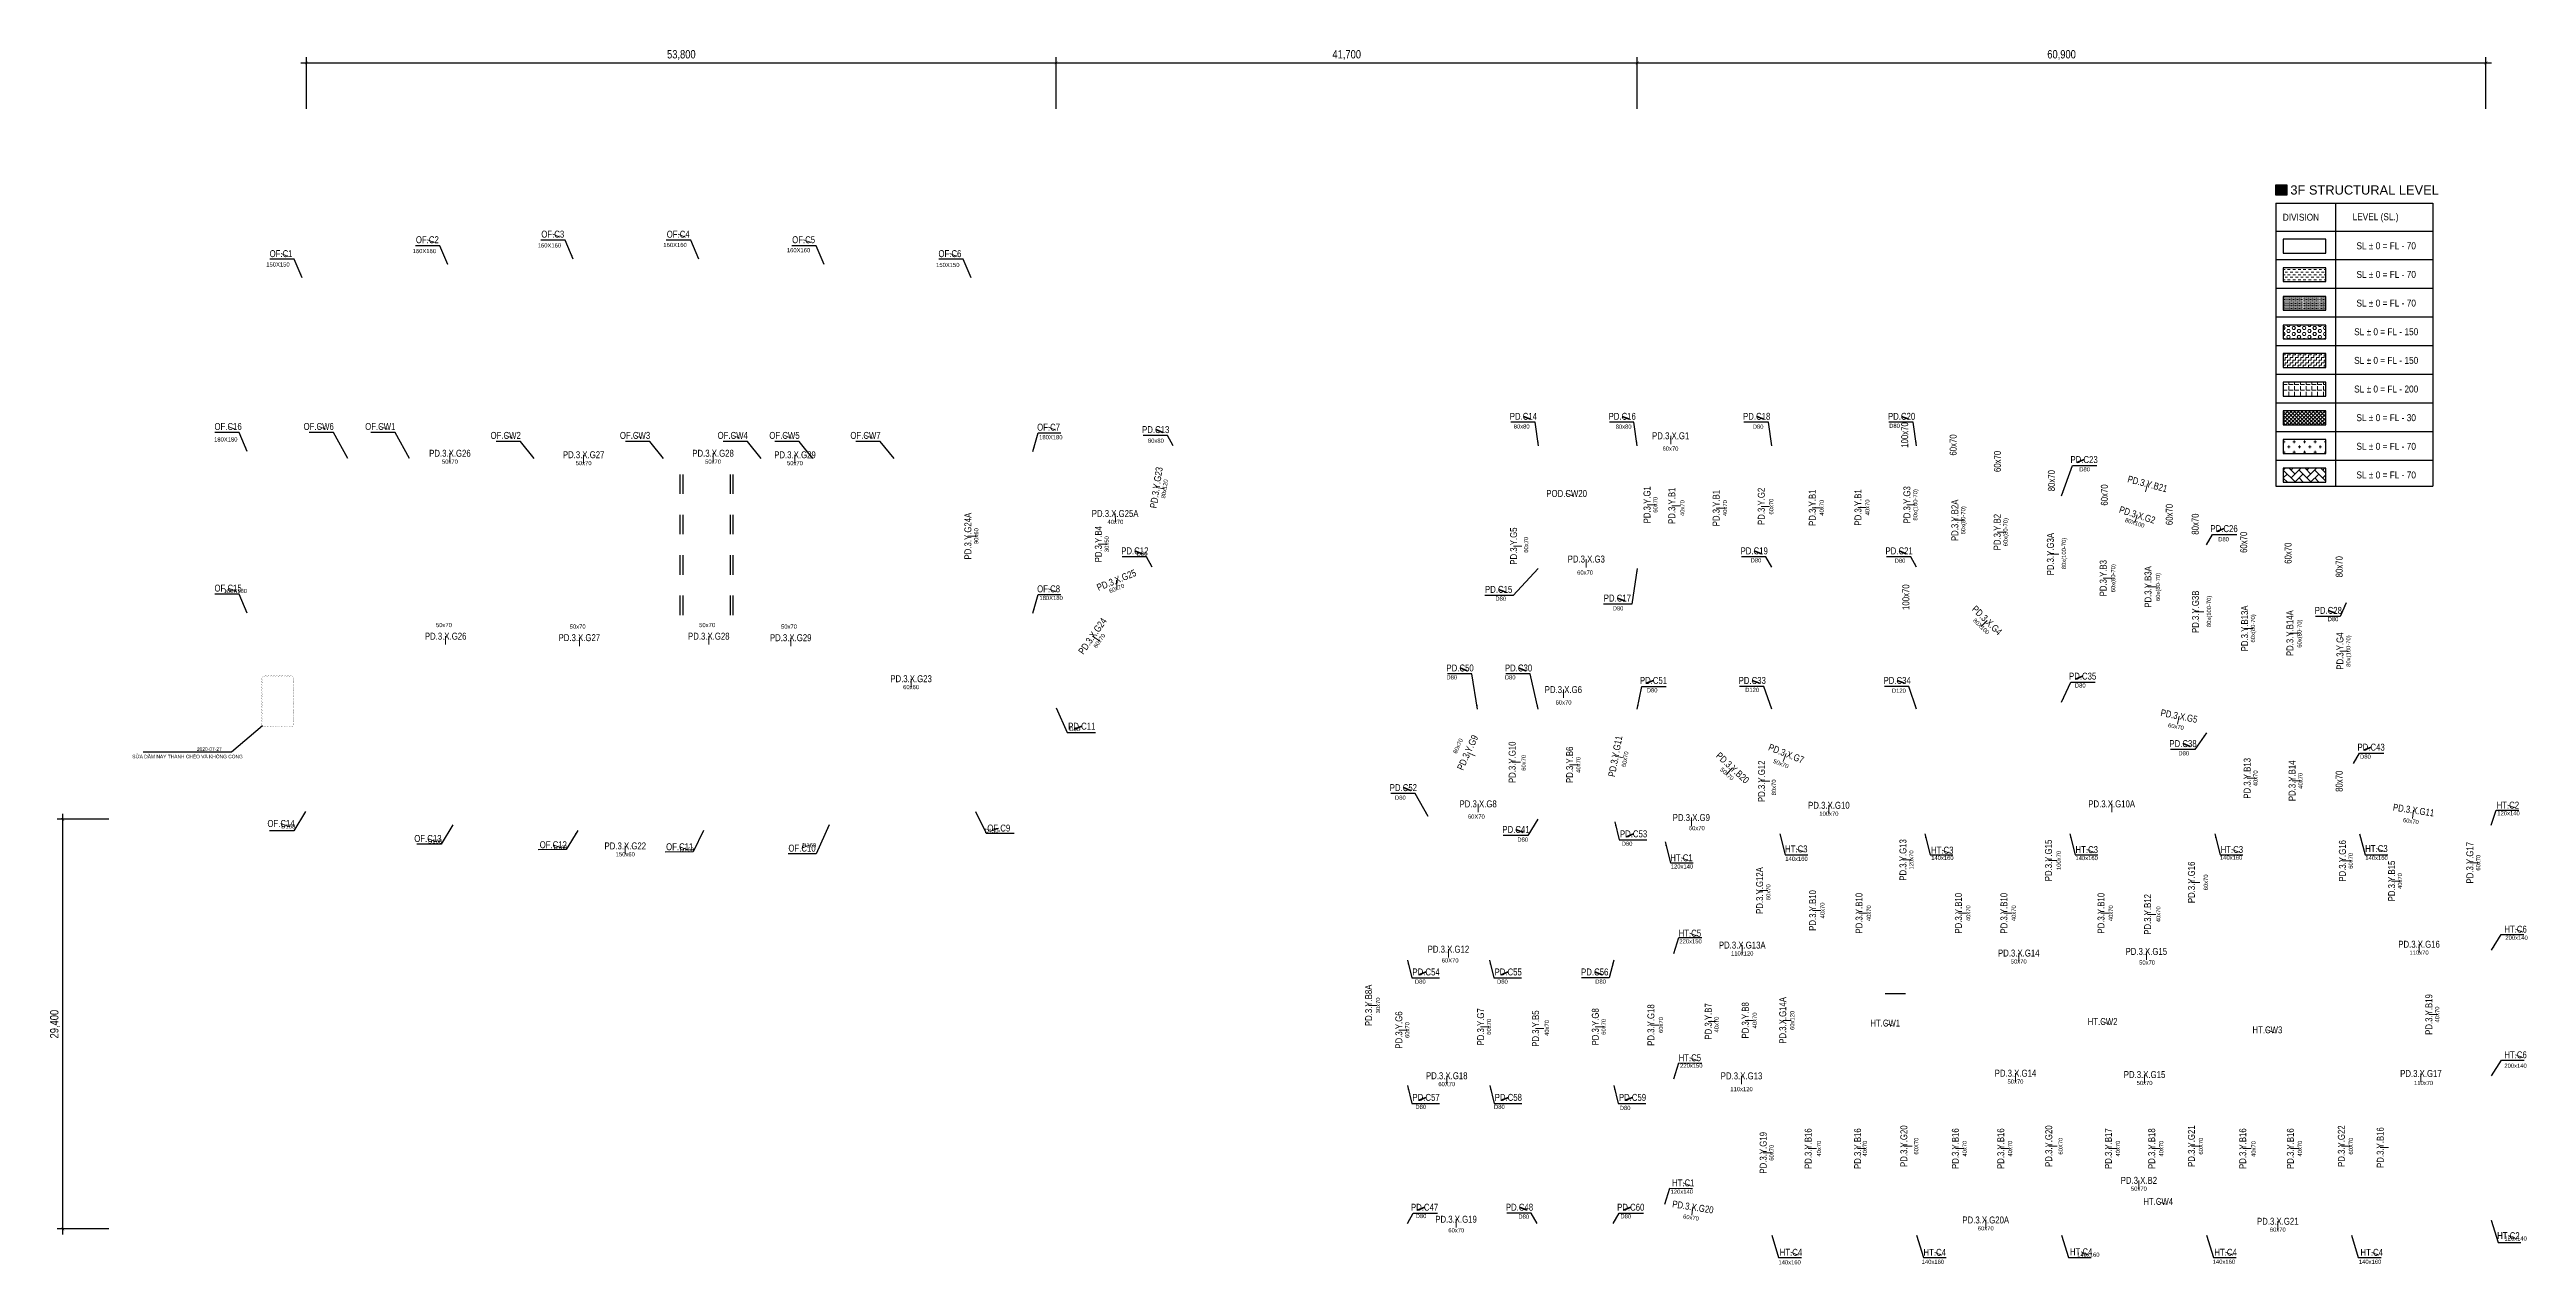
# Model space of a CAD drawing. Header units: millimetres. Extents: x 16759 to 481154, y -15066 to 200960.
# Drawn here: x 16759 to 194513, y 6354 to 93536 of the extents above; entities that cross this region are included whole.
import ezdxf
from ezdxf.enums import TextEntityAlignment as Align

# ---------------------------------------------------------------- set-up
doc = ezdxf.new("R2010")
doc.units = ezdxf.units.MM
doc.header["$MEASUREMENT"] = 0
doc.set_wipeout_variables(frame=1)
doc.layers.get('Defpoints').update_dxf_attribs({"color": 153})
doc.layers.add('$0$2020-08-14', color=2, linetype='Continuous', plot=False)
doc.layers.add('2020-07-27', color=1, linetype='Continuous', plot=False)
for name, color, linetype in [('$0$FOOTING BOTTOM LEVEL$0$@ SL+100 EL-1.3', 11, 'Continuous'), ('$0$FOOTING BOTTOM LEVEL$0$@ SL+300 EL-1.1', 41, 'Continuous'), ('ten dam', 31, 'Continuous'), ('X-CORE_3F$0$A-WALB', 3, 'Continuous'), ('X-GRID_2~4F$0$A-DIM1', 7, 'Continuous')]:
    doc.layers.add(name, color=color, linetype=linetype)
for name, color, linetype, lineweight in [('$0$NDC_S_HATCH MATERIAL', 8, 'Continuous', 13), ('$0$NDC_S_VN TEXT', 7, 'Continuous', 20), ('$1$NDC_S_DIM', 1, 'Continuous', 15), ('$1$NDC_S_THIN LINE', 8, 'Continuous', 9), ('$1$NDC_S_VN TEXT', 7, 'Continuous', 20), ('$2$NDC_S_ANNO', 7, 'Continuous', 20), ('$2$NDC_S_DIM', 1, 'Continuous', 15), ('$3$NDC_S_VN TEXT', 7, 'Continuous', 20), ('C1', 20, 'Continuous', 35), ('NDC_S_BEAM NAME', 7, 'Continuous', 9), ('NDC_S_COLUMN NAME', 7, 'Continuous', 9), ('NDC_S_DIM', 1, 'Continuous', 9), ('NDC_S_VN TEXT', 7, 'Continuous', 20)]:
    doc.layers.add(name, color=color, linetype=linetype, lineweight=lineweight)
doc.styles.add('$0$FOOTING BOTTOM LEVEL$0$AREA MENSURATION$0$Style-Arial', font='arial.ttf')
doc.styles.add('$0$NDC_ARIAL', font='arial.ttf', dxfattribs={"width": 0.85})
doc.styles.add('$2$ARIAL', font='arial.ttf', dxfattribs={"width": 0.8})
doc.styles.add('$2$NDC_DIM', font='', dxfattribs={"width": 0.75})
doc.styles.add('ARIAL', font='arial.ttf', dxfattribs={"width": 0.8})
doc.styles.add('NDC_VIE TXT', font='arial.ttf', dxfattribs={"width": 0.8})
doc.styles.add('X-GRID_2~4F$0$Hrtext', font='arial.ttf', dxfattribs={"width": 0.8})
doc.styles.get('$2$NDC_DIM').set_extended_font_data('Dotum')
doc.dimstyles.new('$2$NDC_dim_iso', dxfattribs={"dimtxt": 2.2, "dimasz": 1, "dimexe": 1.5, "dimexo": 2.5, "dimgap": 1, "dimtad": 1, "dimdec": 0, "dimzin": 0, "dimdsep": 46, "dimtxsty": '$2$NDC_DIM', "dimblk": '$2$DIMMARK', "dimcen": 0.09, "dimdle": 1.2, "dimclrd": 1, "dimclre": 1, "dimclrt": 3, "dimadec": 0, "dimazin": 0, "dimtfac": 1, "dimtdec": 0, "dimtix": 1, "dimtofl": 0, "dimtmove": 0, "dimatfit": 3, "dimfxl": 0, "dimtolj": 1, "dimtzin": 0, "dimarcsym": 0})
doc.dimstyles.new('NDC_dim_150', dxfattribs={"dimscale": 150, "dimtxt": 2.2, "dimasz": 1.5, "dimexe": 1.5, "dimexo": 2.5, "dimgap": 1, "dimtad": 1, "dimdec": 0, "dimzin": 0, "dimdsep": 46, "dimtxsty": 'ARIAL', "dimblk": 'DIMMARK', "dimcen": 0.09, "dimdle": 1.2, "dimclrd": 1, "dimclre": 1, "dimclrt": 3, "dimadec": 0, "dimazin": 0, "dimtfac": 1, "dimtdec": 0, "dimtix": 1, "dimtofl": 0, "dimtmove": 0, "dimatfit": 3, "dimfxl": 0, "dimtolj": 1, "dimtzin": 0, "dimarcsym": 0})
doc.dimstyles.new('X-GRID_2~4F$0$1-200', dxfattribs={"dimscale": 200, "dimtxt": 3, "dimasz": 1, "dimexe": 2, "dimexo": 1.5, "dimgap": 1, "dimtad": 1, "dimdec": 0, "dimzin": 0, "dimdsep": 46, "dimlunit": 6, "dimtxsty": 'X-GRID_2~4F$0$Hrtext', "dimblk": 'X-GRID_2~4F$0$_ArchTick', "dimcen": 1, "dimdle": 2, "dimclrd": 256, "dimclre": 256, "dimclrt": 3, "dimadec": 0, "dimazin": 0, "dimtfac": 1, "dimtdec": 0, "dimtix": 1, "dimtmove": 2, "dimatfit": 3, "dimldrblk": 'X-GRID_2~4F$0$dotdim1', "dimfxl": 0, "dimtolj": 1, "dimtzin": 0, "dimlwd": -1, "dimarcsym": 0})

msp = doc.modelspace()

# ---------------------------------------------------------------- texts
at = {"layer": '$2$NDC_S_ANNO', "style": '$2$ARIAL', "width": 0.8}
for s, p in [('100x70', (149891.9, 65875.9)), ('100x70', (149891.9, 65875.9)), ('60x70', (153366.8, 65158.7)), ('60x70', (153366.8, 65158.7)), ('60x70', (156545.7, 63979.9)), ('60x70', (156545.7, 63979.9)), ('80x70', (160421.1, 62598.9)), ('80x70', (160421.1, 62598.9)), ('60x70', (164220.3, 61568.7)), ('60x70', (164220.3, 61568.7)), ('60x70', (168879.7, 60169.3)), ('60x70', (168879.7, 60169.3)), ('80x70', (170741.3, 59481)), ('80x70', (170741.3, 59481)), ('60x70', (174219.8, 58175.3)), ('60x70', (174219.8, 58175.3)), ('60x70', (177405.1, 57395.4)), ('60x70', (177405.1, 57395.4)), ('80x70', (181070.7, 56423.3)), ('80x70', (181070.7, 56423.3)), ('100x70', (149974.1, 54240)), ('100x70', (149974.1, 54240)), ('80x70', (181070.7, 41029.3)), ('80x70', (181070.7, 41029.3))]:
    msp.add_text(s, height=500, rotation=90, dxfattribs=at).set_placement(p, align=Align.MIDDLE_CENTER)
at = {"style": '$0$FOOTING BOTTOM LEVEL$0$AREA MENSURATION$0$Style-Arial'}
msp.add_text('3F STRUCTURAL LEVEL', height=660, dxfattribs=at).set_placement((177568.8, 83790.5), align=Align.TOP_LEFT)
at = {"layer": '2020-07-27', "style": 'NDC_VIE TXT', "width": 0.8}
for s, p in [('SỬA DẦM NÀY THÀNH CHÉO VÀ KHÔNG CONG ', (22695.5, 42678.1)), ('2020-07-27 ', (27333, 43208.9))]:
    msp.add_text(s, height=250, dxfattribs=at).set_placement(p)

# ---------------------------------------------------------------- blocks, each defined once
blk = doc.blocks.new('$2$DIMMARK')
at = {"layer": '$2$NDC_S_DIM', "color": 1}
blk.add_line((-1.5, 0), (1, 0), dxfattribs=at)
at = {"layer": '$2$NDC_S_DIM', "color": 2, "const_width": 0.1}
blk.add_lwpolyline([(-0.42, -0.42), (0.42, 0.42)], dxfattribs=at)
blk = doc.blocks.new('DIMMARK')
at = {"layer": 'NDC_S_DIM', "color": 1}
blk.add_line((-1.5, 0), (1, 0), dxfattribs=at)
at = {"layer": 'NDC_S_DIM', "color": 2, "const_width": 0.15}
blk.add_lwpolyline([(-0.5, -0.5), (0.5, 0.5)], dxfattribs=at)
blk = doc.blocks.new('X-GRID_2~4F$0$_ArchTick')
at = {"layer": 'X-GRID_2~4F$0$A-DIM1', "color": 0, "linetype": 'ByBlock', "const_width": 0.15}
blk.add_lwpolyline([(-0.5, -0.5), (0.5, 0.5)], dxfattribs=at)
blk = doc.blocks.new('*D235')
at = {"layer": 'Defpoints', "transparency": 16777216}
blk.add_line((34800, 92582), (89400, 92582), dxfattribs=at)
at = {"layer": 'Defpoints', "lineweight": -2, "transparency": 16777216}
for p, q in [((35200, 89282), (35200, 92982)), ((89000, 89282), (89000, 92982))]:
    blk.add_line(p, q, dxfattribs=at)
at = {"layer": 'Defpoints', "color": 0, "transparency": 16777216}
for p in [(89000, 92582), (35200, 88982), (89000, 88982)]:
    blk.add_point(p, dxfattribs=at)
at = {"layer": 'Defpoints', "transparency": 16777216, "xscale": 200, "yscale": 200, "zscale": 200, "rotation": 180}
blk.add_blockref('X-GRID_2~4F$0$_ArchTick', (35200, 92582), dxfattribs=at)
at = {"layer": 'Defpoints', "transparency": 16777216, "xscale": 200, "yscale": 200, "zscale": 200}
blk.add_blockref('X-GRID_2~4F$0$_ArchTick', (89000, 92582), dxfattribs=at)
at = {"layer": 'Defpoints', "transparency": 16777216, "insert": (62100, 93142), "char_height": 600, "attachment_point": 5, "style": 'X-GRID_2~4F$0$Hrtext'}
blk.add_mtext('\\A1;53,800', dxfattribs=at)
blk = doc.blocks.new('X-GRID_2~4F$0$dotdim1')
at = {"layer": 'X-GRID_2~4F$0$A-DIM1'}
for p, q in [((-2, 0), (2, 0)), ((0, 2), (0, -2))]:
    blk.add_line(p, q, dxfattribs=at)
at = {"layer": 'X-GRID_2~4F$0$A-DIM1', "const_width": 0.7}
blk.add_lwpolyline([(0.35, 0, 1), (-0.35, 0, 1)], format="xyb", close=True, dxfattribs=at)
blk = doc.blocks.new('*D236')
at = {"layer": 'Defpoints', "lineweight": -2, "transparency": 16777216}
for p, q in [((21014, 38300), (17314, 38300)), ((21014, 8900), (17314, 8900))]:
    blk.add_line(p, q, dxfattribs=at)
at = {"layer": 'Defpoints', "transparency": 16777216}
blk.add_line((17714, 8500), (17714, 38700), dxfattribs=at)
at = {"layer": 'Defpoints', "color": 0, "transparency": 16777216}
for p in [(17714, 38300), (21314, 38300), (21314, 8900)]:
    blk.add_point(p, dxfattribs=at)
at = {"layer": 'Defpoints', "transparency": 16777216, "xscale": 200, "yscale": 200, "zscale": 200}
for p, rotation in [((17714, 38300), 90), ((17714, 8900), 270)]:
    blk.add_blockref('X-GRID_2~4F$0$_ArchTick', p, dxfattribs=dict(at, rotation=rotation))
at = {"layer": 'Defpoints', "transparency": 16777216, "insert": (17153, 23600), "char_height": 600, "attachment_point": 5, "rotation": 90, "style": 'X-GRID_2~4F$0$Hrtext'}
blk.add_mtext('\\A1;29,400', dxfattribs=at)
blk = doc.blocks.new('*D237')
at = {"layer": 'Defpoints', "transparency": 16777216}
blk.add_line((130300, 92582), (192000, 92582), dxfattribs=at)
at = {"layer": 'Defpoints', "lineweight": -2, "transparency": 16777216}
for p, q in [((130700, 89282), (130700, 92982)), ((191600, 89282), (191600, 92982))]:
    blk.add_line(p, q, dxfattribs=at)
at = {"layer": 'Defpoints', "color": 0, "transparency": 16777216}
for p in [(191600, 92582), (130700, 88982), (191600, 88982)]:
    blk.add_point(p, dxfattribs=at)
at = {"layer": 'Defpoints', "transparency": 16777216, "xscale": 200, "yscale": 200, "zscale": 200, "rotation": 180}
blk.add_blockref('X-GRID_2~4F$0$_ArchTick', (130700, 92582), dxfattribs=at)
at = {"layer": 'Defpoints', "transparency": 16777216, "xscale": 200, "yscale": 200, "zscale": 200}
blk.add_blockref('X-GRID_2~4F$0$_ArchTick', (191600, 92582), dxfattribs=at)
at = {"layer": 'Defpoints', "transparency": 16777216, "insert": (161150, 93142), "char_height": 600, "attachment_point": 5, "style": 'X-GRID_2~4F$0$Hrtext'}
blk.add_mtext('\\A1;60,900', dxfattribs=at)
blk = doc.blocks.new('*D238')
at = {"layer": 'Defpoints', "transparency": 16777216}
blk.add_line((88600, 92582), (131100, 92582), dxfattribs=at)
at = {"layer": 'Defpoints', "lineweight": -2, "transparency": 16777216}
for p, q in [((89000, 89282), (89000, 92982)), ((130700, 89282), (130700, 92982))]:
    blk.add_line(p, q, dxfattribs=at)
at = {"layer": 'Defpoints', "color": 0, "transparency": 16777216}
for p in [(130700, 92582), (89000, 88982), (130700, 88982)]:
    blk.add_point(p, dxfattribs=at)
at = {"layer": 'Defpoints', "transparency": 16777216, "xscale": 200, "yscale": 200, "zscale": 200, "rotation": 180}
blk.add_blockref('X-GRID_2~4F$0$_ArchTick', (89000, 92582), dxfattribs=at)
at = {"layer": 'Defpoints', "transparency": 16777216, "xscale": 200, "yscale": 200, "zscale": 200}
blk.add_blockref('X-GRID_2~4F$0$_ArchTick', (130700, 92582), dxfattribs=at)
at = {"layer": 'Defpoints', "transparency": 16777216, "insert": (109850, 93142), "char_height": 600, "attachment_point": 5, "style": 'X-GRID_2~4F$0$Hrtext'}
blk.add_mtext('\\A1;41,700', dxfattribs=at)
blk = doc.blocks.new('kol')
at = {"layer": 'ten dam'}
blk.add_line((148500, 25800), (149950, 25800), dxfattribs=at)
at = {"layer": 'ten dam', "style": '$2$ARIAL', "width": 0.8}
for s, p in [('150X150', (33152, 78114)), ('160X160', (43657, 79074)), ('160X160', (52634, 79482)), ('160X160', (61647, 79513)), ('160X160', (70512, 79137)), ('150X150', (81225, 78079)), ('180X180', (88615, 65716)), ('80x80', (122404, 66492)), ('80x80', (129722, 66477)), ('D80', (139372, 66477)), ('D80', (149163, 66534)), ('180X180', (29407, 65557)), ('50x70', (45494, 63965)), ('50x70', (55089, 63860)), ('50x70', (64377, 63965)), ('50x70', (70255, 63857)), ('80x80', (96156, 65467)), ('60x70', (133084, 64901)), ('D80', (162805, 63414)), ('D80', (95160, 57356)), ('D80', (139219, 56881)), ('D80', (149555, 56856)), ('D80', (172777, 58398)), ('60x70', (126957, 56006)), ('180X180', (30090, 54684)), ('180X180', (88637, 54184)), ('D80', (120905, 54137)), ('D80', (129322, 53436)), ('50x70', (45066, 52237)), ('50x70', (54661, 52131)), ('50x70', (63949, 52237)), ('50x70', (69827, 52128)), ('D80', (180631, 52663)), ('D80', (117389, 48486)), ('D80', (121583, 48486)), ('D80', (162493, 47904)), ('60x60', (78587, 47786)), ('60x70', (125410, 46683)), ('D80', (131767, 47559)), ('D120', (138945, 47586)), ('D120', (149477, 47527)), ('D80', (90322, 44775)), ('D80', (169919, 43037)), ('D80', (182959, 42798)), ('D80', (113700, 39853)), ('D150', (33889, 37794)), ('D150', (84365, 37465)), ('60X70', (119153, 38494)), ('60x70', (134974, 37665)), ('100x70', (144453, 38702)), ('120x140', (193227, 38733)), ('D160', (44429, 36717)), ('D160', (53428, 36267)), ('150x60', (58078, 35789)), ('D160', (62500, 36124)), ('D80', (122481, 36843)), ('D80', (129969, 36547)), ('140x160', (142126, 35463)), ('140x160', (152599, 35534)), ('140x160', (162952, 35517)), ('140x160', (173318, 35553)), ('140x160', (183754, 35529)), ('120x140', (133910, 34916)), ('220x150', (134523, 29543)), ('110x120', (138234, 28672)), ('110x70', (186806, 28732)), ('200x140', (193804, 29801)), ('D80', (115131, 26651)), ('60X70', (117272, 28173)), ('D80', (121024, 26651)), ('D80', (128068, 26651)), ('50x70', (158078, 28099)), ('50x70', (167288, 28023)), ('220x150', (134581, 20626)), ('50x70', (157843, 19479)), ('200x140', (193730, 20615)), ('D80', (115164, 17663)), ('60X70', (117029, 19297)), ('D80', (120804, 17663)), ('110x120', (138183, 18937)), ('50x70', (167106, 19380)), ('110x70', (187132, 19380)), ('D80', (129828, 17591)), ('120x140', (133896, 11578)), ('50x70', (166699, 11790)), ('D80', (115184, 9829)), ('60x70', (117713, 8807)), ('D80', (122558, 9790)), ('D80', (129877, 9815)), ('60x70', (155709, 8947)), ('60x70', (176666, 8853)), ('140x160', (163071, 7055)), ('120x140', (193735, 8216)), ('140x160', (141634, 6509)), ('140x160', (151917, 6544)), ('140x160', (172799, 6551)), ('140x160', (183291, 6547))]:
    blk.add_text(s, height=300, dxfattribs=at).set_placement(p, align=Align.MIDDLE_CENTER)
for s, rotation, p in [('80x120', 81.45866, (96776, 62011)), ('60x70', 90, (132001, 60868)), ('40x70', 90, (133933, 60632)), ('40x70', 90, (136998, 60632)), ('60x70', 90, (140316, 60739)), ('40x70', 90, (143939, 60657)), ('40x70', 90, (147216, 60682)), ('80x(100-70)', 90, (150652, 60864)), ('60x(80-70)', 90, (154089, 59753)), ('90x60', 90, (83263, 58620)), ('40x70', 360, (93251, 59641)), ('60x(80-70)', 90, (157129, 58906)), ('80X100', 342.26588, (166403, 59574)), ('30x50', 90, (92625, 58042)), ('60x70', 90, (122722, 57996)), ('80x(100-70)', 90, (161317, 57374)), ('60x70', 21.9874, (93345, 54869)), ('60x(80-70)', 90, (164852, 55599)), ('60x(80-70)', 90, (168068, 54973)), ('80x(100-70)', 90, (171725, 53218)), ('80X100', 315.88609, (155384, 52145)), ('60x(80-70)', 90, (174884, 51997)), ('60x(80-70)', 90, (178221, 51624)), ('60x70', 55.0625, (92097, 51107)), ('80x(100-70)', 90, (181729, 50369)), ('60x70', 349.08396, (169363, 44954)), ('60x70', 65.57296, (117837, 43559)), ('60x70', 90, (122548, 42349)), ('60x70', 79.45436, (129823, 42610)), ('40x70', 90, (126474, 42206)), ('50x70', 317.41765, (137137, 41552)), ('80x70', 90, (140505, 40589)), ('50x70', 338.35234, (141015, 42286)), ('40x70', 90, (175066, 41239)), ('40x70', 90, (178291, 41061)), ('60x70', 351.65963, (186219, 38168)), ('D160', 360, (71276, 36436)), ('120x70', 90, (150369, 35383)), ('100x70', 90, (160945, 35345)), ('60x70', 90, (181902, 35316)), ('60x70', 90, (191050, 35184)), ('60x70', 90, (171502, 33772)), ('40x70', 90, (185433, 33870)), ('60x70', 90, (140105, 33068)), ('40x70', 90, (143988, 31756)), ('40x70', 90, (147321, 31559)), ('40x70', 90, (154455, 31559)), ('40x70', 90, (157721, 31559)), ('40x70', 90, (164688, 31559)), ('40x70', 90, (168092, 31483)), ('30x70', 90, (112094, 24940)), ('60x70', 90, (114190, 23179)), ('60x70', 90, (120057, 23404)), ('40x70', 90, (124213, 23324)), ('60x70', 90, (128291, 23404)), ('60x70', 90, (132400, 23538)), ('40x70', 90, (136388, 23571)), ('40x70', 90, (139130, 23864)), ('60x120', 90, (141821, 23872)), ('40x70', 90, (188106, 24292)), ('60x70', 90, (140336, 14368)), ('40x70', 90, (143740, 14664)), ('40x70', 90, (147038, 14664)), ('60X70', 90, (150717, 14845)), ('40x70', 90, (154199, 14664)), ('40x70', 90, (157457, 14664)), ('60X70', 90, (161087, 14845)), ('40x70', 90, (165195, 14664)), ('40x70', 90, (168304, 14664)), ('60X70', 90, (171153, 14845)), ('40x70', 90, (174929, 14641)), ('40x70', 90, (178255, 14664)), ('60X70', 90, (181914, 14845)), ('60x70', 351.31307, (134558, 9721))]:
    blk.add_text(s, height=300, rotation=rotation, dxfattribs=at).set_placement(p, align=Align.MIDDLE_CENTER)
blk = doc.blocks.new('*U217')
at = {"layer": 'NDC_S_VN TEXT', "ltscale": 0.8, "style": '$2$ARIAL', "width": 0.8}
blk.add_attdef('TEN', text='', height=2.5, dxfattribs=at).set_placement((-2.58, 1.03), align=Align.MIDDLE_CENTER)
at = {"layer": 'ten dam', "ltscale": 0.8, "style": '$2$ARIAL', "width": 0.8, "flags": 1}
blk.add_attdef('CHU_THICH', text='', height=2.5, dxfattribs=at).set_placement((0, 0), align=Align.MIDDLE_CENTER)
at = {"layer": 'Defpoints'}
blk.add_leader([(0, 0), (-2.58, 1.03)], dimstyle='$2$NDC_dim_iso', override={"dimgap": 0.625, "dimtad": 0}, dxfattribs=at)
blk = doc.blocks.new('*U218')
at = {"layer": 'NDC_S_VN TEXT', "ltscale": 0.8, "style": '$2$ARIAL', "width": 0.8}
blk.add_attdef('TEN', text='', height=2.5, dxfattribs=at).set_placement((-2.58, 1.03), align=Align.MIDDLE_CENTER)
at = {"layer": 'ten dam', "ltscale": 0.8, "style": '$2$ARIAL', "width": 0.8, "flags": 1}
blk.add_attdef('CHU_THICH', text='', height=2.5, dxfattribs=at).set_placement((0, 0), align=Align.MIDDLE_CENTER)
at = {"layer": 'Defpoints'}
blk.add_leader([(0, 0), (-2.58, 1.03)], dimstyle='$2$NDC_dim_iso', override={"dimgap": 0.625, "dimtad": 0}, dxfattribs=at)
blk = doc.blocks.new('*U219')
at = {"layer": 'NDC_S_VN TEXT', "ltscale": 0.8, "style": '$2$ARIAL', "width": 0.8}
blk.add_attdef('TEN', text='', height=2.5, dxfattribs=at).set_placement((-2.58, 1.03), align=Align.MIDDLE_CENTER)
at = {"layer": 'ten dam', "ltscale": 0.8, "style": '$2$ARIAL', "width": 0.8, "flags": 1}
blk.add_attdef('CHU_THICH', text='', height=2.5, dxfattribs=at).set_placement((0, 0), align=Align.MIDDLE_CENTER)
at = {"layer": 'Defpoints'}
blk.add_leader([(0, 0), (-2.58, 1.03)], dimstyle='$2$NDC_dim_iso', override={"dimgap": 0.625, "dimtad": 0}, dxfattribs=at)
blk = doc.blocks.new('*U220')
at = {"layer": 'NDC_S_VN TEXT', "ltscale": 0.8, "style": '$2$ARIAL', "width": 0.8}
blk.add_attdef('TEN', text='', height=2.5, dxfattribs=at).set_placement((-2.58, 1.03), align=Align.MIDDLE_CENTER)
at = {"layer": 'ten dam', "ltscale": 0.8, "style": '$2$ARIAL', "width": 0.8, "flags": 1}
blk.add_attdef('CHU_THICH', text='', height=2.5, dxfattribs=at).set_placement((0, 0), align=Align.MIDDLE_CENTER)
at = {"layer": 'Defpoints'}
blk.add_leader([(0, 0), (-2.58, 1.03)], dimstyle='$2$NDC_dim_iso', override={"dimgap": 0.625, "dimtad": 0}, dxfattribs=at)
blk = doc.blocks.new('*U221')
at = {"layer": 'NDC_S_VN TEXT', "ltscale": 0.8, "style": '$2$ARIAL', "width": 0.8}
blk.add_attdef('TEN', text='', height=2.5, dxfattribs=at).set_placement((-2.58, 1.03), align=Align.MIDDLE_CENTER)
at = {"layer": 'ten dam', "ltscale": 0.8, "style": '$2$ARIAL', "width": 0.8, "flags": 1}
blk.add_attdef('CHU_THICH', text='', height=2.5, dxfattribs=at).set_placement((0, 0), align=Align.MIDDLE_CENTER)
at = {"layer": 'Defpoints'}
blk.add_leader([(0, 0), (-2.58, 1.03)], dimstyle='$2$NDC_dim_iso', override={"dimgap": 0.625, "dimtad": 0}, dxfattribs=at)
blk = doc.blocks.new('*U222')
at = {"layer": 'NDC_S_VN TEXT', "ltscale": 0.8, "style": '$2$ARIAL', "width": 0.8}
blk.add_attdef('TEN', text='', height=2.5, dxfattribs=at).set_placement((-2.58, 1.03), align=Align.MIDDLE_CENTER)
at = {"layer": 'ten dam', "ltscale": 0.8, "style": '$2$ARIAL', "width": 0.8, "flags": 1}
blk.add_attdef('CHU_THICH', text='', height=2.5, dxfattribs=at).set_placement((0, 0), align=Align.MIDDLE_CENTER)
at = {"layer": 'Defpoints'}
blk.add_leader([(0, 0), (-2.58, 1.03)], dimstyle='$2$NDC_dim_iso', override={"dimgap": 0.625, "dimtad": 0}, dxfattribs=at)
blk = doc.blocks.new('*U223')
at = {"layer": 'NDC_S_VN TEXT', "ltscale": 0.8, "style": '$2$ARIAL', "width": 0.8}
blk.add_attdef('TEN', text='', height=2.5, dxfattribs=at).set_placement((-2.58, 1.03), align=Align.MIDDLE_CENTER)
at = {"layer": 'ten dam', "ltscale": 0.8, "style": '$2$ARIAL', "width": 0.8, "flags": 1}
blk.add_attdef('CHU_THICH', text='', height=2.5, dxfattribs=at).set_placement((0, 0), align=Align.MIDDLE_CENTER)
at = {"layer": 'Defpoints'}
blk.add_leader([(0, 0), (-2.58, 1.03)], dimstyle='$2$NDC_dim_iso', override={"dimgap": 0.625, "dimtad": 0}, dxfattribs=at)
blk = doc.blocks.new('*U224')
at = {"layer": 'NDC_S_VN TEXT', "ltscale": 0.8, "style": '$2$ARIAL', "width": 0.8}
blk.add_attdef('TEN', text='', height=2.5, dxfattribs=at).set_placement((-2.58, 1.03), align=Align.MIDDLE_CENTER)
at = {"layer": 'ten dam', "ltscale": 0.8, "style": '$2$ARIAL', "width": 0.8, "flags": 1}
blk.add_attdef('CHU_THICH', text='', height=2.5, dxfattribs=at).set_placement((0, 0), align=Align.MIDDLE_CENTER)
at = {"layer": 'Defpoints'}
blk.add_leader([(0, 0), (-2.58, 1.03)], dimstyle='$2$NDC_dim_iso', override={"dimgap": 0.625, "dimtad": 0}, dxfattribs=at)
blk = doc.blocks.new('*U225')
at = {"layer": 'NDC_S_VN TEXT', "ltscale": 0.8, "style": '$2$ARIAL', "width": 0.8}
blk.add_attdef('TEN', text='', height=2.5, dxfattribs=at).set_placement((-2.58, 1.03), align=Align.MIDDLE_CENTER)
at = {"layer": 'ten dam', "ltscale": 0.8, "style": '$2$ARIAL', "width": 0.8, "flags": 1}
blk.add_attdef('CHU_THICH', text='', height=2.5, dxfattribs=at).set_placement((0, 0), align=Align.MIDDLE_CENTER)
at = {"layer": 'Defpoints'}
blk.add_leader([(0, 0), (-2.58, 1.03)], dimstyle='$2$NDC_dim_iso', override={"dimgap": 0.625, "dimtad": 0}, dxfattribs=at)
blk = doc.blocks.new('*U226')
at = {"layer": 'NDC_S_VN TEXT', "ltscale": 0.8, "style": '$2$ARIAL', "width": 0.8}
blk.add_attdef('TEN', text='', height=2.5, dxfattribs=at).set_placement((-2.58, 1.03), align=Align.MIDDLE_CENTER)
at = {"layer": 'ten dam', "ltscale": 0.8, "style": '$2$ARIAL', "width": 0.8, "flags": 1}
blk.add_attdef('CHU_THICH', text='', height=2.5, dxfattribs=at).set_placement((0, 0), align=Align.MIDDLE_CENTER)
at = {"layer": 'Defpoints'}
blk.add_leader([(0, 0), (-2.58, 1.03)], dimstyle='$2$NDC_dim_iso', override={"dimgap": 0.625, "dimtad": 0}, dxfattribs=at)
blk = doc.blocks.new('*U227')
at = {"layer": 'NDC_S_VN TEXT', "ltscale": 0.8, "style": '$2$ARIAL', "width": 0.8}
blk.add_attdef('TEN', text='', height=2.5, dxfattribs=at).set_placement((-2.58, 1.03), align=Align.MIDDLE_CENTER)
at = {"layer": 'ten dam', "ltscale": 0.8, "style": '$2$ARIAL', "width": 0.8, "flags": 1}
blk.add_attdef('CHU_THICH', text='', height=2.5, dxfattribs=at).set_placement((0, 0), align=Align.MIDDLE_CENTER)
at = {"layer": 'Defpoints'}
blk.add_leader([(0, 0), (-2.58, 1.03)], dimstyle='$2$NDC_dim_iso', override={"dimgap": 0.625, "dimtad": 0}, dxfattribs=at)
blk = doc.blocks.new('*U228')
at = {"layer": 'NDC_S_VN TEXT', "ltscale": 0.8, "style": '$2$ARIAL', "width": 0.8}
blk.add_attdef('TEN', text='', height=2.5, dxfattribs=at).set_placement((-2.58, 1.03), align=Align.MIDDLE_CENTER)
at = {"layer": 'ten dam', "ltscale": 0.8, "style": '$2$ARIAL', "width": 0.8, "flags": 1}
blk.add_attdef('CHU_THICH', text='', height=2.5, dxfattribs=at).set_placement((0, 0), align=Align.MIDDLE_CENTER)
at = {"layer": 'Defpoints'}
blk.add_leader([(0, 0), (-2.58, 1.03)], dimstyle='$2$NDC_dim_iso', override={"dimgap": 0.625, "dimtad": 0}, dxfattribs=at)
blk = doc.blocks.new('*U229')
at = {"layer": 'NDC_S_VN TEXT', "ltscale": 0.8, "style": '$2$ARIAL', "width": 0.8}
blk.add_attdef('TEN', text='', height=2.5, dxfattribs=at).set_placement((-2.58, 1.03), align=Align.MIDDLE_CENTER)
at = {"layer": 'ten dam', "ltscale": 0.8, "style": '$2$ARIAL', "width": 0.8, "flags": 1}
blk.add_attdef('CHU_THICH', text='', height=2.5, dxfattribs=at).set_placement((0, 0), align=Align.MIDDLE_CENTER)
at = {"layer": 'Defpoints'}
blk.add_leader([(0, 0), (-2.58, 1.03)], dimstyle='$2$NDC_dim_iso', override={"dimgap": 0.625, "dimtad": 0}, dxfattribs=at)
blk = doc.blocks.new('*U231')
at = {"layer": 'NDC_S_VN TEXT', "ltscale": 0.8, "style": '$2$ARIAL', "width": 0.8}
blk.add_attdef('TEN', text='', height=2.5, dxfattribs=at).set_placement((-2.58, 1.03), align=Align.MIDDLE_CENTER)
at = {"layer": 'ten dam', "ltscale": 0.8, "style": '$2$ARIAL', "width": 0.8, "flags": 1}
blk.add_attdef('CHU_THICH', text='', height=2.5, dxfattribs=at).set_placement((0, 0), align=Align.MIDDLE_CENTER)
at = {"layer": 'Defpoints'}
blk.add_leader([(0, 0), (-2.58, 1.03)], dimstyle='$2$NDC_dim_iso', override={"dimgap": 0.625, "dimtad": 0}, dxfattribs=at)
blk = doc.blocks.new('*U232')
at = {"layer": 'NDC_S_VN TEXT', "ltscale": 0.8, "style": '$2$ARIAL', "width": 0.8}
blk.add_attdef('TEN', text='', height=2.5, dxfattribs=at).set_placement((-2.58, 1.03), align=Align.MIDDLE_CENTER)
at = {"layer": 'ten dam', "ltscale": 0.8, "style": '$2$ARIAL', "width": 0.8, "flags": 1}
blk.add_attdef('CHU_THICH', text='', height=2.5, dxfattribs=at).set_placement((0, 0), align=Align.MIDDLE_CENTER)
at = {"layer": 'Defpoints'}
blk.add_leader([(0, 0), (-2.58, 1.03)], dimstyle='$2$NDC_dim_iso', override={"dimgap": 0.625, "dimtad": 0}, dxfattribs=at)
blk = doc.blocks.new('*U230')
at = {"layer": 'NDC_S_VN TEXT', "ltscale": 0.8, "style": '$2$ARIAL', "width": 0.8}
blk.add_attdef('TEN', text='', height=2.5, dxfattribs=at).set_placement((-2.58, 1.03), align=Align.MIDDLE_CENTER)
at = {"layer": 'ten dam', "ltscale": 0.8, "style": '$2$ARIAL', "width": 0.8, "flags": 1}
blk.add_attdef('CHU_THICH', text='', height=2.5, dxfattribs=at).set_placement((0, 0), align=Align.MIDDLE_CENTER)
at = {"layer": 'Defpoints'}
blk.add_leader([(0, 0), (-2.58, 1.03)], dimstyle='$2$NDC_dim_iso', override={"dimgap": 0.625, "dimtad": 0}, dxfattribs=at)
blk = doc.blocks.new('*U216')
at = {"layer": 'NDC_S_VN TEXT', "ltscale": 0.8, "style": '$2$ARIAL', "width": 0.8}
blk.add_attdef('TEN', text='', height=2.5, dxfattribs=at).set_placement((0, 3), align=Align.MIDDLE_CENTER)
at = {"layer": 'ten dam', "ltscale": 0.8, "style": '$2$ARIAL', "width": 0.8, "flags": 1}
blk.add_attdef('CHU_THICH', text='', height=2.5, dxfattribs=at).set_placement((0, 0), align=Align.MIDDLE_CENTER)
at = {"layer": 'Defpoints'}
blk.add_leader([(0, 0), (0, 3)], dimstyle='$2$NDC_dim_iso', override={"dimgap": 0.625, "dimtad": 0}, dxfattribs=at)

# ---------------------------------------------------------------- dimensions: what is measured, and where the dimension line sits
at = {"layer": 'Defpoints'}
for base, p1, p2, picture, middle in [((89000, 92581.5), (35200, 88981.5), (89000, 88981.5), '*D235', (62100, 93142.1)), ((130700, 92581.5), (89000, 88981.5), (130700, 88981.5), '*D238', (109850, 93142.1)), ((191600, 92581.5), (130700, 88981.5), (191600, 88981.5), '*D237', (161150, 93142.1))]:
    dim = msp.add_linear_dim(base=base, p1=p1, p2=p2, dimstyle='X-GRID_2~4F$0$1-200', override={"dimclrt": 256}, dxfattribs=at)
    dim.commit()
    dim.dimension.update_dxf_attribs({"geometry": picture, "text_midpoint": middle})
dim = msp.add_linear_dim(base=(17713.6, 38300), p1=(21313.6, 8900), p2=(21313.6, 38300), angle=90, dimstyle='X-GRID_2~4F$0$1-200', override={"dimclrt": 256}, dxfattribs=at)
dim.commit()
dim.dimension.update_dxf_attribs({"geometry": '*D236', "text_midpoint": (17153, 23600)})

# ---------------------------------------------------------------- hatches: boundary and pattern name
at = {"layer": '$1$NDC_S_THIN LINE', "ltscale": 100}
h = msp.add_hatch(color=251, dxfattribs=at)
h.dxf.hatch_style = 1
h.paths.add_polyline_path([(177305.1, 83826.8), (176535.1, 83826.8), (176535.1, 83094.5), (177305.1, 83094.5)])

# ---------------------------------------------------------------- linework, layer by layer
msp.add_lwpolyline([(176535.1, 83826.8), (177305.1, 83826.8), (177305.1, 83094.5), (176535.1, 83094.5)], close=True)
at = {"layer": '2020-07-27'}
for p, q in [((32043.3, 44999.2), (29815.7, 43117.4)), ((29815.7, 43117.4), (23479.4, 43117.4))]:
    msp.add_line(p, q, dxfattribs=at)
msp.add_lwpolyline([(32043.3, 44999.2, 0, 20, 0.52056705), (32243.3, 44999.2, 0, 20, 0.52056705), (32443.3, 44999.2, 0, 20, 0.52056705), (32643.3, 44999.2, 0, 20, 0.52056705), (32843.3, 44999.2, 0, 20, 0.52056705), (33043.3, 44999.2, 0, 20, 0.52056705), (33243.3, 44999.2, 0, 20, 0.52056705), (33443.3, 44999.2, 0, 20, 0.52056705), (33643.3, 44999.2, 0, 20, 0.52056705), (33843.3, 44999.2, 0, 20, 0.52056705), (34043.3, 44999.2, 0, 20, 0.52056705), (34238, 45004.5, 0, 20, 0.52056705), (34238, 45204.5, 0, 20, 0.52056705), (34238, 45404.5, 0, 20, 0.52056705), (34238, 45604.5, 0, 20, 0.52056705), (34238, 45804.5, 0, 20, 0.52056705), (34238, 46004.5, 0, 20, 0.52056705), (34238, 46204.5, 0, 20, 0.52056705), (34238, 46404.5, 0, 20, 0.52056705), (34238, 46604.5, 0, 20, 0.52056705), (34238, 46804.5, 0, 20, 0.52056705), (34238, 47004.5, 0, 20, 0.52056705), (34238, 47204.5, 0, 20, 0.52056705), (34238, 47404.5, 0, 20, 0.52056705), (34238, 47604.5, 0, 20, 0.52056705), (34238, 47804.5, 0, 20, 0.52056705), (34238, 48004.5, 0, 20, 0.52056705), (34238, 48204.5, 0, 20, 0.52056705), (34238, 48404.5, 0, 20, 0.52056705), (34177.8, 48544.3, 0, 20, 0.52056705), (33977.8, 48544.3, 0, 20, 0.52056705), (33777.8, 48544.3, 0, 20, 0.52056705), (33577.8, 48544.3, 0, 20, 0.52056705), (33377.8, 48544.3, 0, 20, 0.52056705), (33177.8, 48544.3, 0, 20, 0.52056705), (32977.8, 48544.3, 0, 20, 0.52056705), (32777.8, 48544.3, 0, 20, 0.52056705), (32577.8, 48544.3, 0, 20, 0.52056705), (32377.8, 48544.3, 0, 20, 0.52056705), (32177.8, 48544.3, 0, 20, 0.52056705), (32043.3, 48478.8, 0, 20, 0.52056705), (32043.3, 48278.8, 0, 20, 0.52056705), (32043.3, 48078.8, 0, 20, 0.52056705), (32043.3, 47878.8, 0, 20, 0.52056705), (32043.3, 47678.8, 0, 20, 0.52056705), (32043.3, 47478.8, 0, 20, 0.52056705), (32043.3, 47278.8, 0, 20, 0.52056705), (32043.3, 47078.8, 0, 20, 0.52056705), (32043.3, 46878.8, 0, 20, 0.52056705), (32043.3, 46678.8, 0, 20, 0.52056705), (32043.3, 46478.8, 0, 20, 0.52056705), (32043.3, 46278.8, 0, 20, 0.52056705), (32043.3, 46078.8, 0, 20, 0.52056705), (32043.3, 45878.8, 0, 20, 0.52056705), (32043.3, 45678.8, 0, 20, 0.52056705), (32043.3, 45478.8, 0, 20, 0.52056705), (32043.3, 45278.8, 0, 20, 0.52056705)], format="xyseb", close=True, dxfattribs=at)
at = {"layer": 'X-CORE_3F$0$A-WALB'}
for p, q in [((62000, 63050), (62000, 61650)), ((62200, 63050), (62200, 61650)), ((62200, 63050), (62200, 61650)), ((65600, 63050), (65600, 61650)), ((65800, 63050), (65800, 61650)), ((62000, 60150), (62000, 58750)), ((62200, 60150), (62200, 58750)), ((65600, 60150), (65600, 58750)), ((65800, 60150), (65800, 58750)), ((62000, 57250), (62000, 55850)), ((62200, 57250), (62200, 55850)), ((65600, 57250), (65600, 55850)), ((65800, 57250), (65800, 55850)), ((62000, 54350), (62000, 52950)), ((62200, 54350), (62200, 52950)), ((65600, 54350), (65600, 52950)), ((65800, 54350), (65800, 52950))]:
    msp.add_line(p, q, dxfattribs=at)

# ---------------------------------------------------------------- block references
at = {"layer": '$0$NDC_S_VN TEXT'}
for p, xscale, yscale, zscale, rotation, values in [((96776, 62010.7), 200.0000000000005, 200.0000000000005, 200.0000000000005, 81.45866204276936, {'TEN': 'PD.3.Y.G23'}), ((83263.4, 58619.9), 200.0000000000005, 200.0000000000005, 200.0000000000005, 90, {'TEN': 'PD.3.Y.G24A'}), ((122424.3, 57905.1), 200.0000000000005, 200.0000000000005, 200.0000000000005, 90, {'TEN': 'PD.3.Y.G5'}), ((92096.7, 51106.9), 200, 200, 200, 55.06250331946775, {'TEN': 'PD.3.X.G24'}), ((122323.3, 42389.1), 200.0000000000005, 200.0000000000005, 200.0000000000005, 90, {'TEN': 'PD.3.Y.G10'}), ((129710.2, 42714.6), 200.0000000000003, 200.0000000000003, 200.0000000000003, 79.45435900634044, {'TEN': 'PD.3.Y.G11'}), ((112017.5, 24948.4), 200.0000000000005, 200.0000000000005, 200.0000000000005, 90, {'TEN': 'PD.3.Y.B8A'}), ((136395.6, 23795.8), 200.0000000000005, 200.0000000000005, 200.0000000000005, 90, {'TEN': 'PD.3.Y.B7'}), ((139053.1, 23872.3), 200.0000000000005, 200.0000000000005, 200.0000000000005, 90, {'TEN': 'PD.3.Y.B8'}), ((114190.3, 23178.8), 200.0000000000005, 200.0000000000005, 200.0000000000005, 90, {'TEN': 'PD.3.Y.G6'}), ((120056.8, 23404.2), 200.0000000000005, 200.0000000000005, 200.0000000000005, 90, {'TEN': 'PD.3.Y.G7'}), ((128291, 23404.2), 200.0000000000005, 200.0000000000005, 200.0000000000005, 90, {'TEN': 'PD.3.Y.G8'})]:
    msp.add_blockref('*U216', p, dxfattribs=dict(at, xscale=xscale, yscale=yscale, zscale=zscale, rotation=rotation)).add_auto_attribs(values)
ref = msp.add_blockref('*U216', (93250.5, 59641.3), dxfattribs=dict(at, xscale=200.0000000000001, yscale=200.0000000000001, zscale=200.0000000000001, rotation=1.903812571439276))
ref.add_attrib('TEN', 'PD.3.X.G25A', dxfattribs={"layer": 'NDC_S_VN TEXT', "ltscale": 0.8, "height": 500, "rotation": 360, "style": '$2$ARIAL', "width": 0.8}).set_placement((93230.6, 60241.3), align=Align.MIDDLE_CENTER)
ref = msp.add_blockref('*U216', (93346, 54868.8), dxfattribs=dict(at, xscale=200.0000000000001, yscale=200.0000000000001, zscale=200.0000000000001, rotation=1.903812571439276))
ref.add_attrib('TEN', 'PD.3.X.G25', dxfattribs={"layer": 'NDC_S_VN TEXT', "ltscale": 0.8, "height": 500, "rotation": 21.987399, "style": '$2$ARIAL', "width": 0.8}).set_placement((93326.8, 55464.9), align=Align.MIDDLE_CENTER)
at = {"layer": '$0$NDC_S_VN TEXT', "xscale": 200, "yscale": 200, "zscale": 200}
for p, values in [((78586.8, 47786.4), {'TEN': 'PD.3.X.G23'}), ((58077.7, 35788.7), {'TEN': 'PD.3.X.G22'})]:
    msp.add_blockref('*U216', p, dxfattribs=at).add_auto_attribs(values)
at = {"layer": '$1$NDC_S_VN TEXT', "xscale": 200, "yscale": 200, "zscale": 200}
for p, values in [((133099.2, 65218.8), {'TEN': 'PD.3.X.G1'}), ((45493.6, 63965.1), {'TEN': 'PD.3.X.G26'}), ((55088.9, 63859.5), {'TEN': 'PD.3.X.G27'}), ((64377, 63965), {'TEN': 'PD.3.X.G28'}), ((70254.9, 63856.7), {'TEN': 'PD.3.X.G29'}), ((127042.6, 56373.9), {'TEN': 'PD.3.X.G3'}), ((45185.7, 50838.3), {'TEN': 'PD.3.X.G26'}), ((54781, 50732.7), {'TEN': 'PD.3.X.G27'}), ((64069.1, 50838.2), {'TEN': 'PD.3.X.G28'}), ((69947, 50729.9), {'TEN': 'PD.3.X.G29'}), ((125396.9, 47006), {'TEN': 'PD.3.X.G6'}), ((119281.6, 38806), {'TEN': 'PD.3.X.G8'}), ((144452.7, 38702.4), {'TEN': 'PD.3.X.G10'}), ((164747.4, 38805.9), {'TEN': 'PD.3.X.G10A'}), ((134581.6, 37824.5), {'TEN': 'PD.3.X.G9'}), ((117149.7, 28376.9), {'TEN': 'PD.3.X.G12'}), ((138234, 28671.8), {'TEN': 'PD.3.X.G13A'}), ((158078.1, 28099.5), {'TEN': 'PD.3.X.G14'}), ((167233.4, 28216.8), {'TEN': 'PD.3.X.G15'}), ((186805.8, 28732.3), {'TEN': 'PD.3.X.G16'}), ((117029, 19296.6), {'TEN': 'PD.3.X.G18'}), ((138182.9, 19286.4), {'TEN': 'PD.3.X.G13'}), ((157842.7, 19478.6), {'TEN': 'PD.3.X.G14'}), ((167105.7, 19380), {'TEN': 'PD.3.X.G15'}), ((186940.8, 19458), {'TEN': 'PD.3.X.G17'}), ((166699, 11789.9), {'TEN': 'PD.3.X.B2'}), ((117697.4, 8996.6), {'TEN': 'PD.3.X.G19'}), ((155709.2, 8946.6), {'TEN': 'PD.3.X.G20A'}), ((176666.1, 8852.6), {'TEN': 'PD.3.X.G21'})]:
    msp.add_blockref('*U216', p, dxfattribs=at).add_auto_attribs(values)
at = {"layer": '$1$NDC_S_VN TEXT'}
for p, xscale, yscale, zscale, rotation, values in [((167166.7, 61787.5), 200.0000000000001, 200.0000000000001, 200.0000000000001, 345.5182697265357, {'TEN': 'PD.3.Y.B21'}), ((132000.5, 60868.1), 200.0000000000001, 200.0000000000001, 200.0000000000001, 90, {'TEN': 'PD.3.Y.G1'}), ((133777.8, 60797), 200.0000000000001, 200.0000000000001, 200.0000000000001, 90, {'TEN': 'PD.3.Y.B1'}), ((136959.5, 60631.9), 200.0000000000001, 200.0000000000001, 200.0000000000001, 90, {'TEN': 'PD.3.Y.B1'}), ((140199.8, 60754.3), 200.0000000000001, 200.0000000000001, 200.0000000000001, 90, {'TEN': 'PD.3.Y.G2'}), ((143861.6, 60657.3), 200.0000000000001, 200.0000000000001, 200.0000000000001, 90, {'TEN': 'PD.3.Y.B1'}), ((147138.3, 60681.8), 200.0000000000001, 200.0000000000001, 200.0000000000001, 90, {'TEN': 'PD.3.Y.B1'}), ((150652.2, 60864), 200.0000000000001, 200.0000000000001, 200.0000000000001, 90, {'TEN': 'PD.3.Y.G3'}), ((154088.7, 59752.8), 200.0000000000001, 200.0000000000001, 200.0000000000001, 90, {'TEN': 'PD.3.Y.B2A'}), ((166402.6, 59573.6), 200, 200, 200, 342.2658756776452, {'TEN': 'PD.3.X.G2'}), ((92624.7, 58042.4), 200.0000000000001, 200.0000000000001, 200.0000000000001, 90, {'TEN': 'PD.3.Y.B4'}), ((157129.2, 58906.3), 200.0000000000001, 200.0000000000001, 200.0000000000001, 90, {'TEN': 'PD.3.Y.B2'}), ((160946, 57328), 200.0000000000001, 200.0000000000001, 200.0000000000001, 90, {'TEN': 'PD.3.Y.G3A'}), ((164735.8, 55599.2), 200.0000000000001, 200.0000000000001, 200.0000000000001, 90, {'TEN': 'PD.3.Y.B3'}), ((167952.5, 54973.2), 200.0000000000001, 200.0000000000001, 200.0000000000001, 90, {'TEN': 'PD.3.Y.B3A'}), ((155383.8, 52145.4), 200, 200, 200, 315.8860893136462, {'TEN': 'PD.3.X.G4'}), ((171357.5, 53188.9), 200.0000000000001, 200.0000000000001, 200.0000000000001, 90, {'TEN': 'PD.3.Y.G3B'}), ((174884, 51997.1), 200.0000000000001, 200.0000000000001, 200.0000000000001, 90, {'TEN': 'PD.3.Y.B13A'}), ((178136.1, 51654.4), 200.0000000000001, 200.0000000000001, 200.0000000000001, 90, {'TEN': 'PD.3.Y.B14A'}), ((181729.5, 50369.2), 200.0000000000001, 200.0000000000001, 200.0000000000001, 90, {'TEN': 'PD.3.Y.G4'}), ((169466.9, 45119.5), 200, 200, 200, 349.0839635331425, {'TEN': 'PD.3.X.G5'}), ((119067.8, 42841.8), 200, 200, 200, 65.5729632863579, {'TEN': 'PD.3.Y.G9'}), ((126444.9, 42207.7), 200.0000000000001, 200.0000000000001, 200.0000000000001, 90, {'TEN': 'PD.3.Y.B6'}), ((137137, 41552.5), 200, 200, 200, 317.4176459445312, {'TEN': 'PD.3.Y.B20'}), ((141171.6, 42457.1), 200, 200, 200, 338.3523420210926, {'TEN': 'PD.3.X.G7'}), ((175065.9, 41239.5), 200.0000000000001, 200.0000000000001, 200.0000000000001, 90, {'TEN': 'PD.3.Y.B13'}), ((140216.2, 41025.2), 200.0000000000001, 200.0000000000001, 200.0000000000001, 90, {'TEN': 'PD.3.Y.G12'}), ((178291.2, 41060.6), 200.0000000000001, 200.0000000000001, 200.0000000000001, 90, {'TEN': 'PD.3.Y.B14'}), ((186329.8, 38365.8), 200, 200, 200, 351.6596254366909, {'TEN': 'PD.3.X.G11'}), ((150368.8, 35383.1), 200.0000000000001, 200.0000000000001, 200.0000000000001, 90, {'TEN': 'PD.3.Y.G13'}), ((160808.9, 35344.8), 200.0000000000001, 200.0000000000001, 200.0000000000001, 90, {'TEN': 'PD.3.Y.G15'}), ((181901.5, 35315.9), 200.0000000000001, 200.0000000000001, 200.0000000000001, 90, {'TEN': 'PD.3.Y.G16'}), ((191050.5, 35184), 200.0000000000001, 200.0000000000001, 200.0000000000001, 90, {'TEN': 'PD.3.Y.G17'}), ((140079.1, 33188.5), 200.0000000000001, 200.0000000000001, 200.0000000000001, 90, {'TEN': 'PD.3.Y.G12A'}), ((171067.5, 33772.4), 200.0000000000001, 200.0000000000001, 200.0000000000001, 90, {'TEN': 'PD.3.Y.G16'}), ((185433, 33869.7), 200.0000000000001, 200.0000000000001, 200.0000000000001, 90, {'TEN': 'PD.3.Y.B15'}), ((143880, 31756.2), 200.0000000000001, 200.0000000000001, 200.0000000000001, 90, {'TEN': 'PD.3.Y.B10'}), ((147213, 31558.7), 200.0000000000001, 200.0000000000001, 200.0000000000001, 90, {'TEN': 'PD.3.Y.B10'}), ((154346.4, 31558.7), 200.0000000000001, 200.0000000000001, 200.0000000000001, 90, {'TEN': 'PD.3.Y.B10'}), ((157613, 31558.7), 200.0000000000001, 200.0000000000001, 200.0000000000001, 90, {'TEN': 'PD.3.Y.B10'}), ((164579.7, 31558.7), 200.0000000000001, 200.0000000000001, 200.0000000000001, 90, {'TEN': 'PD.3.Y.B10'}), ((167923.1, 31474.8), 200.0000000000001, 200.0000000000001, 200.0000000000001, 90, {'TEN': 'PD.3.Y.B12'}), ((132278.7, 23533.1), 200.0000000000001, 200.0000000000001, 200.0000000000001, 90, {'TEN': 'PD.3.Y.G18'}), ((141738.1, 23869.4), 200, 200, 200, 90, {'TEN': 'PD.3.X.G14A'}), ((188105.7, 24292.2), 200.0000000000001, 200.0000000000001, 200.0000000000001, 90, {'TEN': 'PD.3.Y.B19'}), ((124000.4, 23279.9), 200.0000000000001, 200.0000000000001, 200.0000000000001, 90, {'TEN': 'PD.3.Y.B5'}), ((143565, 14664), 200.0000000000001, 200.0000000000001, 200.0000000000001, 90, {'TEN': 'PD.3.Y.B16'}), ((147113.4, 14664), 200.0000000000001, 200.0000000000001, 200.0000000000001, 90, {'TEN': 'PD.3.Y.B16'}), ((150429.3, 14844.7), 200.0000000000001, 200.0000000000001, 200.0000000000001, 90, {'TEN': 'PD.3.Y.G20'}), ((154127.4, 14664), 200.0000000000001, 200.0000000000001, 200.0000000000001, 90, {'TEN': 'PD.3.Y.B16'}), ((157385.3, 14664), 200.0000000000001, 200.0000000000001, 200.0000000000001, 90, {'TEN': 'PD.3.Y.B16'}), ((160829.3, 14844.7), 200.0000000000001, 200.0000000000001, 200.0000000000001, 90, {'TEN': 'PD.3.Y.G20'}), ((165109.1, 14664), 200.0000000000001, 200.0000000000001, 200.0000000000001, 90, {'TEN': 'PD.3.Y.B17'}), ((168218, 14664), 200.0000000000001, 200.0000000000001, 200.0000000000001, 90, {'TEN': 'PD.3.Y.B18'}), ((171067.4, 14844.7), 200.0000000000001, 200.0000000000001, 200.0000000000001, 90, {'TEN': 'PD.3.Y.G21'}), ((174749.9, 14664), 200.0000000000001, 200.0000000000001, 200.0000000000001, 90, {'TEN': 'PD.3.Y.B16'}), ((178169.7, 14664), 200.0000000000001, 200.0000000000001, 200.0000000000001, 90, {'TEN': 'PD.3.Y.B16'}), ((181828.4, 14844.7), 200.0000000000001, 200.0000000000001, 200.0000000000001, 90, {'TEN': 'PD.3.Y.G22'}), ((184619.7, 14742.5), 200.0000000000001, 200.0000000000001, 200.0000000000001, 90, {'TEN': 'PD.3.Y.B16'}), ((140336.3, 14367.6), 200.0000000000001, 200.0000000000001, 200.0000000000001, 90, {'TEN': 'PD.3.Y.G19'}), ((134605.3, 9886.7), 199.9999999999999, 199.9999999999999, 199.9999999999999, 351.31307070412, {'TEN': 'PD.3.X.G20'})]:
    msp.add_blockref('*U216', p, dxfattribs=dict(at, xscale=xscale, yscale=yscale, zscale=zscale, rotation=rotation)).add_auto_attribs(values)
at = {"layer": 'C1', "xscale": 200, "yscale": 200, "zscale": 200}
for p, values in [((96659.9, 66056), {'TEN': 'PD.C13'}), ((123044.5, 67009.1), {'TEN': 'PD.C14'}), ((130136.5, 67009.1), {'TEN': 'PD.C16'}), ((139786.5, 67009.1), {'TEN': 'PD.C18'}), ((150186.5, 67009.1), {'TEN': 'PD.C20'}), ((95159.9, 57356), {'TEN': 'PD.C12'}), ((139609.9, 57356), {'TEN': 'PD.C19'}), ((150009.9, 57356), {'TEN': 'PD.C21'}), ((121266.5, 54590.6), {'TEN': 'PD.C15'}), ((129790.1, 53965.4), {'TEN': 'PD.C17'}), ((180809.9, 53083.8), {'TEN': 'PD.C28'}), ((118500.3, 48950.5), {'TEN': 'PD.C50'}), ((122693.9, 48950.5), {'TEN': 'PD.C30'}), ((139469.2, 48056), {'TEN': 'PD.C33'}), ((149869.2, 48056), {'TEN': 'PD.C34'}), ((170382.5, 43523.9), {'TEN': 'PD.C38'}), ((114431, 40365.4), {'TEN': 'PD.C52'}), ((122513, 37363), {'TEN': 'PD.C41'}), ((122765.4, 10256), {'TEN': 'PD.C48'})]:
    msp.add_blockref('*U217', p, dxfattribs=at).add_auto_attribs(values)
at = {"layer": 'C1'}
ref = msp.add_blockref('*U217', (162251.6, 63905.9), dxfattribs=dict(at, xscale=-200, yscale=200, zscale=200))
ref.add_attrib('TEN', 'PD.C23', dxfattribs={"layer": 'NDC_S_VN TEXT', "ltscale": 0.8, "height": 500, "style": '$2$ARIAL', "width": 0.8}).set_placement((162767.3, 64111.2), align=Align.MIDDLE_CENTER)
ref = msp.add_blockref('*U217', (172296.4, 58952), dxfattribs=dict(at, xscale=-200, yscale=200, zscale=200))
ref.add_attrib('TEN', 'PD.C26', dxfattribs={"layer": 'NDC_S_VN TEXT', "ltscale": 0.8, "height": 500, "style": '$2$ARIAL', "width": 0.8}).set_placement((172812.1, 59157.3), align=Align.MIDDLE_CENTER)
ref = msp.add_blockref('*U217', (131350.2, 48056), dxfattribs=dict(at, xscale=-200, yscale=200, zscale=200))
ref.add_attrib('TEN', 'PD.C51', dxfattribs={"layer": 'NDC_S_VN TEXT', "ltscale": 0.8, "height": 500, "style": '$2$ARIAL', "width": 0.8}).set_placement((131865.9, 48261.2), align=Align.MIDDLE_CENTER)
ref = msp.add_blockref('*U217', (162146.5, 48366.3), dxfattribs=dict(at, xscale=-200, yscale=200, zscale=200))
ref.add_attrib('TEN', 'PD.C35', dxfattribs={"layer": 'NDC_S_VN TEXT', "ltscale": 0.8, "height": 500, "style": '$2$ARIAL', "width": 0.8}).set_placement((162662.2, 48571.6), align=Align.MIDDLE_CENTER)
ref = msp.add_blockref('*U217', (90321.5, 44775.2), dxfattribs=dict(at, xscale=-200, yscale=200, zscale=200))
ref.add_attrib('TEN', 'PD.C11', dxfattribs={"layer": 'NDC_S_VN TEXT', "ltscale": 0.8, "height": 500, "style": '$2$ARIAL', "width": 0.8}).set_placement((90837.2, 44980.5), align=Align.MIDDLE_CENTER)
ref = msp.add_blockref('*U217', (182848.4, 43269.8), dxfattribs=dict(at, xscale=-200, yscale=200, zscale=200))
ref.add_attrib('TEN', 'PD.C43', dxfattribs={"layer": 'NDC_S_VN TEXT', "ltscale": 0.8, "height": 500, "style": '$2$ARIAL', "width": 0.8}).set_placement((183364.1, 43475.1), align=Align.MIDDLE_CENTER)
ref = msp.add_blockref('*U217', (129919.7, 37049.3), dxfattribs=dict(at, xscale=-200, yscale=200, zscale=200))
ref.add_attrib('TEN', 'PD.C53', dxfattribs={"layer": 'NDC_S_VN TEXT', "ltscale": 0.8, "height": 500, "style": '$2$ARIAL', "width": 0.8}).set_placement((130435.3, 37254.6), align=Align.MIDDLE_CENTER)
ref = msp.add_blockref('*U217', (115029.5, 27139), dxfattribs=dict(at, xscale=-200, yscale=200, zscale=200))
ref.add_attrib('TEN', 'PD.C54', dxfattribs={"layer": 'NDC_S_VN TEXT', "ltscale": 0.8, "height": 500, "style": '$2$ARIAL', "width": 0.8}).set_placement((115545.2, 27344.2), align=Align.MIDDLE_CENTER)
ref = msp.add_blockref('*U217', (120922.3, 27139), dxfattribs=dict(at, xscale=-200, yscale=200, zscale=200))
ref.add_attrib('TEN', 'PD.C55', dxfattribs={"layer": 'NDC_S_VN TEXT', "ltscale": 0.8, "height": 500, "style": '$2$ARIAL', "width": 0.8}).set_placement((121438, 27344.2), align=Align.MIDDLE_CENTER)
ref = msp.add_blockref('*U217', (128180, 27139), dxfattribs=dict(at, xscale=200, yscale=200, zscale=200))
ref.add_attrib('TEN', 'PD.C56', dxfattribs={"layer": 'NDC_S_VN TEXT', "ltscale": 0.8, "height": 500, "style": '$2$ARIAL', "width": 0.8}).set_placement((127646.9, 27344.2), align=Align.MIDDLE_CENTER)
ref = msp.add_blockref('*U217', (115029.5, 18139), dxfattribs=dict(at, xscale=-200, yscale=200, zscale=200))
ref.add_attrib('TEN', 'PD.C57', dxfattribs={"layer": 'NDC_S_VN TEXT', "ltscale": 0.8, "height": 500, "style": '$2$ARIAL', "width": 0.8}).set_placement((115545.2, 18344.2), align=Align.MIDDLE_CENTER)
ref = msp.add_blockref('*U217', (120948.7, 18139), dxfattribs=dict(at, xscale=-200, yscale=200, zscale=200))
ref.add_attrib('TEN', 'PD.C58', dxfattribs={"layer": 'NDC_S_VN TEXT', "ltscale": 0.8, "height": 500, "style": '$2$ARIAL', "width": 0.8}).set_placement((121445.8, 18344.2), align=Align.MIDDLE_CENTER)
ref = msp.add_blockref('*U217', (129842.5, 18139), dxfattribs=dict(at, xscale=-200, yscale=200, zscale=200))
ref.add_attrib('TEN', 'PD.C59', dxfattribs={"layer": 'NDC_S_VN TEXT', "ltscale": 0.8, "height": 500, "style": '$2$ARIAL', "width": 0.8}).set_placement((130358.2, 18344.2), align=Align.MIDDLE_CENTER)
ref = msp.add_blockref('*U217', (114940.1, 10256), dxfattribs=dict(at, xscale=-200, yscale=200, zscale=200))
ref.add_attrib('TEN', 'PD.C47', dxfattribs={"layer": 'NDC_S_VN TEXT', "ltscale": 0.8, "height": 500, "style": '$2$ARIAL', "width": 0.8}).set_placement((115438.1, 10461.2), align=Align.MIDDLE_CENTER)
ref = msp.add_blockref('*U217', (129719, 10256), dxfattribs=dict(at, xscale=-200, yscale=200, zscale=200))
ref.add_attrib('TEN', 'PD.C60', dxfattribs={"layer": 'NDC_S_VN TEXT', "ltscale": 0.8, "height": 500, "style": '$2$ARIAL', "width": 0.8}).set_placement((130234.7, 10461.2), align=Align.MIDDLE_CENTER)
at = {"layer": 'NDC_S_BEAM NAME', "xscale": 200, "yscale": 200, "zscale": 200}
for p, values in [((126150.8, 61475.7), {'TEN': 'POD.CW20'}), ((149013.2, 23470.3), {'TEN': 'HT.CW1'}), ((164610.2, 23581.2), {'TEN': 'HT.CW2'}), ((176437.1, 22982.7), {'TEN': 'HT.CW3'}), ((168601.1, 10674.3), {'TEN': 'HT.CW4'})]:
    msp.add_blockref('*U217', p, dxfattribs=at).add_auto_attribs(values)
at = {"layer": 'NDC_S_COLUMN NAME', "xscale": 200, "yscale": 200, "zscale": 200}
for name, p, values in [('*U219', (44389.6, 79683.8), {'TEN': 'OF.C2'}), ('*U220', (53389.6, 80083.8), {'TEN': 'OF.C3'}), ('*U221', (62389.6, 80078.9), {'TEN': 'OF.C4'}), ('*U222', (71390.7, 79683.8), {'TEN': 'OF.C5'}), ('*U218', (33889.6, 78683.8), {'TEN': 'OF.C1'}), ('*U223', (81889.6, 78683.8), {'TEN': 'OF.C6'}), ('*U217', (30089.6, 66283.8), {'TEN': 'OF.C16'}), ('*U224', (88970.5, 66230.8), {'TEN': 'OF.C7'}), ('*U231', (30089.6, 54683.8), {'TEN': 'OF.C15'}), ('*U225', (88970.5, 54630.8), {'TEN': 'OF.C8'}), ('*U217', (193694.5, 39110.6), {'TEN': 'HT.C2'}), ('*U226', (33888.8, 37794), {'TEN': 'OF.C14'}), ('*U232', (44429.1, 36717.1), {'TEN': 'OF.C13'}), ('*U230', (53428.2, 36267.1), {'TEN': 'OF.C12'}), ('*U229', (62499.6, 36124), {'TEN': 'OF.C11'}), ('*U217', (134388.2, 35332.1), {'TEN': 'HT.C1'}), ('*U217', (142628.5, 35965.8), {'TEN': 'HT.C3'}), ('*U217', (153101.6, 35876.8), {'TEN': 'HT.C3'}), ('*U217', (163474, 35916.4), {'TEN': 'HT.C3'}), ('*U217', (173885.9, 35929.5), {'TEN': 'HT.C3'}), ('*U217', (184262.6, 35991.2), {'TEN': 'HT.C3'}), ('*U217', (134993.7, 29920), {'TEN': 'HT.C5'}), ('*U217', (194245.9, 30205.6), {'TEN': 'HT.C6'}), ('*U217', (134988.5, 20984.4), {'TEN': 'HT.C5'}), ('*U217', (194245.6, 21194.9), {'TEN': 'HT.C6'}), ('*U217', (134516.9, 12001.9), {'TEN': 'HT.C1'}), ('*U217', (142246.9, 7020.3), {'TEN': 'HT.C4'}), ('*U217', (152564.6, 7018.3), {'TEN': 'HT.C4'}), ('*U217', (163070.7, 7055), {'TEN': 'HT.C4'}), ('*U217', (173434.9, 7021.6), {'TEN': 'HT.C4'}), ('*U217', (183926.3, 7017.5), {'TEN': 'HT.C4'}), ('*U217', (193735.3, 8215.6), {'TEN': 'HT.C2'})]:
    msp.add_blockref(name, p, dxfattribs=at).add_auto_attribs(values)
at = {"layer": 'NDC_S_COLUMN NAME'}
ref = msp.add_blockref('*U228', (84365.4, 37464.5), dxfattribs=dict(at, xscale=-200, yscale=200, zscale=200))
ref.add_attrib('TEN', 'OF.C9', dxfattribs={"layer": 'NDC_S_VN TEXT', "ltscale": 0.8, "height": 500, "style": '$2$ARIAL', "width": 0.8}).set_placement((84881, 37669.8), align=Align.MIDDLE_CENTER)
ref = msp.add_blockref('*U227', (71276.4, 36436), dxfattribs=dict(at, xscale=-200, yscale=200, zscale=200, rotation=179.999999996588))
ref.add_attrib('TEN', 'OF.C10', dxfattribs={"layer": 'NDC_S_VN TEXT', "ltscale": 0.8, "height": 500, "rotation": 360, "style": '$2$ARIAL', "width": 0.8}).set_placement((70760.8, 36230.7), align=Align.MIDDLE_CENTER)
at = {"layer": 'NDC_S_VN TEXT', "color": 2, "true_color": 0xf1eb1f, "xscale": 200, "yscale": 200, "zscale": 200}
for p, values in [((36592.3, 66283.8), {'TEN': 'OF.CW6'}), ((41011.2, 66283.8), {'TEN': 'OF.CW1'}), ((50011.7, 65641.7), {'TEN': 'OF.CW2'}), ((59293.3, 65641.7), {'TEN': 'OF.CW3'}), ((66303.6, 65641.7), {'TEN': 'OF.CW4'}), ((70017, 65641.7), {'TEN': 'OF.CW5'}), ((75832.4, 65641.7), {'TEN': 'OF.CW7'})]:
    msp.add_blockref('*U217', p, dxfattribs=at).add_auto_attribs(values)

msp.set_redraw_order([(e.dxf.handle, doc.entitydb.next_handle()) for e in msp.query("TEXT MTEXT ATTDEF DIMENSION ARC_DIMENSION")])  # texts and dimensions are drawn at this point

# ---------------------------------------------------------------- leaders
for points in [[(38162.8, 64200), (37136.2, 66044.9), (35386.6, 66044.9)], [(42581.7, 64200), (41555.1, 66044.9), (39805.5, 66044.9)], [(51542.1, 64200), (50555.6, 65402.8), (48806, 65402.8)], [(60823.7, 64200), (59837.3, 65402.8), (58087.6, 65402.8)], [(67834, 64200), (66847.5, 65402.8), (65097.9, 65402.8)], [(71547.4, 64200), (70561, 65402.8), (68811.3, 65402.8)], [(77362.8, 64200), (76376.4, 65402.8), (74626.7, 65402.8)]]:
    msp.add_leader(points, dimstyle='NDC_dim_150', override={"dimasz": 2, "dimgap": 1, "dimtad": 0})
at = {"layer": 'C1'}
for points in [[(34895.7, 77150), (34321.9, 78504.4), (32572.3, 78504.4)], [(45345.7, 78100), (44771.9, 79454.4), (43022.3, 79454.4)], [(54345.7, 78500), (53771.9, 79854.4), (52022.3, 79854.4)], [(63345.7, 78500), (62771.9, 79854.4), (61022.3, 79854.4)], [(72345.7, 78100), (71771.9, 79454.4), (70022.3, 79454.4)], [(82895.7, 77150), (82321.9, 78504.4), (80572.3, 78504.4)], [(30945.7, 64700), (30371.9, 66054.4), (28622.3, 66054.4)], [(87328.6, 64700), (87700.6, 66030.7), (89332, 66022.5)], [(97400, 65100), (96983, 65831.7), (95233.3, 65831.7)], [(123608, 65100), (123367.6, 66784.9), (121618, 66784.9)], [(130700, 65100), (130459.6, 66784.9), (128710, 66784.9)], [(140350, 65100), (140109.6, 66784.9), (138360, 66784.9)], [(150750, 65100), (150509.6, 66784.9), (148760, 66784.9)], [(161150, 61505.1), (161928.5, 63681.7), (163678.2, 63681.7)], [(171556.3, 57996), (171973.3, 58727.7), (173723, 58727.7)], [(95900, 56400), (95483, 57131.7), (93733.3, 57131.7)], [(140350, 56400), (139933, 57131.7), (138183.3, 57131.7)], [(150750, 56400), (150333, 57131.7), (148583.3, 57131.7)], [(123600, 56300), (121783, 54366.4), (119762.6, 54366.4)], [(130700, 56300), (130306.6, 53741.2), (128286.2, 53741.2)], [(30945.7, 53100), (30371.9, 54454.4), (28622.3, 54454.4)], [(87328.6, 53102.2), (87700.6, 54432.9), (89332, 54424.8)], [(181578.3, 53838.4), (181133, 52859.6), (179383.3, 52859.6)], [(119240.5, 46200), (118823.5, 48726.3), (117073.8, 48726.3)], [(123600, 46200), (123017, 48726.3), (121267.3, 48726.3)], [(161150, 46700), (161823.4, 48142), (163573.1, 48142)], [(89000, 46300), (89777.6, 44536.3), (91818.5, 44536.3)], [(130700, 46200), (131027.1, 47831.7), (132776.7, 47831.7)], [(140350, 46200), (139792.3, 47831.7), (138042.6, 47831.7)], [(150750, 46200), (150192.3, 47831.7), (148442.6, 47831.7)], [(171550, 44508.1), (170705.6, 43299.6), (168955.9, 43299.6)], [(182108.3, 42313.8), (182525.3, 43045.6), (184275, 43045.6)], [(115700, 38500), (114754.2, 40141.2), (113004.5, 40141.2)], [(35129.7, 38853.3), (34298.9, 37476.1), (32549.3, 37476.1)], [(45700, 37900), (44869.2, 36522.8), (43119.5, 36522.8)], [(54664.4, 37500.8), (53833.6, 36123.5), (51830.8, 36115.4)], [(63700, 37500), (62936.8, 35955.5), (60934, 35947.4)], [(72700, 37900), (71776.3, 35825.7), (69773.5, 35817.5)], [(83207.9, 38858.4), (83971.1, 37313.9), (85973.9, 37305.8)], [(123557.4, 38297.7), (122836.2, 37138.8), (121086.5, 37138.8)], [(129090.2, 38110.3), (129410.9, 36825), (131392.1, 36825)], [(191981.7, 37869.2), (192327, 38952.9), (193958.4, 38944.8)], [(132692.2, 36681.4), (133075.8, 35180.5), (134707.2, 35172.3)], [(140936.3, 37254.7), (141319.9, 35753.8), (142951.3, 35745.6)], [(151336.3, 37254.7), (151719.9, 35753.8), (153351.3, 35745.6)], [(161742.9, 37254.3), (162126.5, 35753.4), (163757.9, 35745.3)], [(172142.9, 37254.3), (172526.5, 35753.4), (174157.9, 35745.3)], [(182542.9, 37254.3), (182926.5, 35753.4), (184557.9, 35745.3)], [(133322.7, 28676.3), (133694.7, 29818.9), (135326.1, 29810.8)], [(192000, 28900), (192704.1, 30032.6), (194335.5, 30024.5)], [(114200, 28200), (114520.7, 26914.7), (116501.9, 26914.7)], [(120092.8, 28200), (120413.5, 26914.7), (122394.8, 26914.7)], [(129009.5, 28200), (128688.8, 26914.7), (126707.6, 26914.7)], [(133322.7, 19676.3), (133694.7, 20818.9), (135326.1, 20810.8)], [(192000, 19900), (192721.6, 21014.2), (194353, 21006.1)], [(114200, 19200), (114520.7, 17914.7), (116501.9, 17914.7)], [(120119.2, 19200), (120439.9, 17914.7), (122421.1, 17914.7)], [(129013, 19200), (129333.7, 17914.7), (131314.9, 17914.7)], [(132667.3, 10681.4), (133039.2, 11824), (134670.6, 11815.8)], [(114200, 9300), (114617, 10031.7), (116366.7, 10031.7)], [(123505.5, 9300), (123088.5, 10031.7), (121338.8, 10031.7)], [(128978.9, 9300), (129395.9, 10031.7), (131145.5, 10031.7)], [(191978.3, 9536.2), (192473.7, 7940.3), (194105.2, 7932.2)], [(140350, 8450), (140845.4, 6854.1), (142476.8, 6846)], [(150750, 8450), (151245.4, 6854.1), (152876.8, 6846)], [(161150, 8450), (161645.4, 6854.1), (163276.8, 6846)], [(171550, 8450), (172045.4, 6854.1), (173676.8, 6846)], [(181950, 8450), (182445.4, 6854.1), (184076.8, 6846)]]:
    msp.add_leader(points, dimstyle='NDC_dim_150', override={"dimasz": 2, "dimgap": 1, "dimtad": 0}, dxfattribs=at)

# ---------------------------------------------------------------- next in the draw order: wipeouts: each hides what was drawn before it
msp.add_wipeout([(176517, 82513.5), (187782.5, 82513.5), (187782.5, 62209), (176517, 62209)]).dxf.layer = '$0$2020-08-14'

# ---------------------------------------------------------------- next in the draw order: hatches: boundary and pattern name
at = {"layer": '$0$NDC_S_HATCH MATERIAL'}
h = msp.add_hatch(dxfattribs=at)
h.set_pattern_fill('DASH', color=256, scale=1500)
h.set_pattern_definition([(0, (0, 2002.5), (187.5, 187.5), [187.5, -187.5])])
h.paths.add_polyline_path([(180115.1, 77879.3), (177064.7, 77879.3), (177064.7, 76879.3), (180115.1, 76879.3)])
h = msp.add_hatch(dxfattribs=at)
h.set_pattern_fill('DOTS', color=256, scale=1500)
h.set_pattern_definition([(0, (0, -53.08), (46.875, 93.75), [0, -93.75])])
h.paths.add_polyline_path([(180115.1, 75823.7), (177064.7, 75823.7), (177064.7, 74823.7), (180115.1, 74823.7)])
h = msp.add_hatch(dxfattribs=at)
h.set_pattern_fill('HEX', color=256, scale=1000)
h.set_pattern_definition([(0, (0, 2002.5), (0, 216.50635), [125, -250]), (120, (0, 2002.5), (-187.5, -108.25318), [125, -250]), (60, (125, 2002.5), (-187.5, 108.25318), [125, -250])])
h.paths.add_polyline_path([(180115.1, 73768.1), (177064.7, 73768.1), (177064.7, 72768.1), (180115.1, 72768.1)])
h = msp.add_hatch(dxfattribs=at)
h.set_pattern_fill('ZIGZAG', color=256, scale=1500)
h.set_pattern_definition([(0, (0, 0), (187.5, 187.5), [187.5, -187.5]), (90, (187.5, 0), (-187.5, 187.5), [187.5, -187.5])])
h.paths.add_polyline_path([(180115.1, 71712.6), (177064.7, 71712.6), (177064.7, 70712.6), (180115.1, 70712.6)])
h = msp.add_hatch(dxfattribs=at)
h.set_pattern_fill('CROSS', color=256, scale=1500)
h.set_pattern_definition([(0, (0, -2108.67), (375, 375), [187.5, -562.5]), (90, (93.75, -2202.4), (-375, 375), [187.5, -562.5])])
h.paths.add_polyline_path([(180115.1, 65545.8), (177064.7, 65545.8), (177064.7, 64545.8), (180115.1, 64545.8)])
h = msp.add_hatch(dxfattribs=at)
h.set_pattern_fill('AR-HBONE', color=256, scale=100)
h.paths.add_polyline_path([(180115.1, 63490.2), (177064.7, 63490.2), (177064.7, 62490.2), (180115.1, 62490.2)])
at = {"layer": '$1$NDC_S_DIM', "ltscale": 100}
h = msp.add_hatch(dxfattribs=at)
h.set_pattern_fill('ANGLE', color=251, scale=1500)
h.set_pattern_definition([(0, (-54776.5, 74445.5), (0, 412.5), [300, -112.5]), (90, (-54776.5, 74445.5), (-412.5, 3e-14), [300, -112.5])])
h.paths.add_polyline_path([(180115.1, 69657), (177064.7, 69657), (177064.7, 68657), (180115.1, 68657)])
h = msp.add_hatch(dxfattribs=at)
h.set_pattern_fill('ANSI37', color=251, scale=1500)
h.set_pattern_definition([(45, (-41938, -48867.83), (-132.58252, 132.58252), []), (135, (-41938, -48867.83), (-132.58252, -132.58252), [])])
h.paths.add_polyline_path([(180115.1, 67601.4), (177064.7, 67601.4), (177064.7, 66601.4), (180115.1, 66601.4)])

# ---------------------------------------------------------------- next in the draw order: linework, layer by layer
at = {"layer": '$0$FOOTING BOTTOM LEVEL$0$@ SL+100 EL-1.3', "color": 7}
for points in [[(180115.1, 75823.7), (177064.7, 75823.7), (177064.7, 74823.7), (180115.1, 74823.7)], [(180115.1, 73768.1), (177064.7, 73768.1), (177064.7, 72768.1), (180115.1, 72768.1)], [(180115.1, 71712.6), (177064.7, 71712.6), (177064.7, 70712.6), (180115.1, 70712.6)], [(180115.1, 69657), (177064.7, 69657), (177064.7, 68657), (180115.1, 68657)], [(180115.1, 67601.4), (177064.7, 67601.4), (177064.7, 66601.4), (180115.1, 66601.4)], [(180115.1, 67601.4), (177064.7, 67601.4), (177064.7, 66601.4), (180115.1, 66601.4)], [(180115.1, 65545.8), (177064.7, 65545.8), (177064.7, 64545.8), (180115.1, 64545.8)], [(180115.1, 65545.8), (177064.7, 65545.8), (177064.7, 64545.8), (180115.1, 64545.8)], [(180115.1, 63490.2), (177064.7, 63490.2), (177064.7, 62490.2), (180115.1, 62490.2)], [(180115.1, 63490.2), (177064.7, 63490.2), (177064.7, 62490.2), (180115.1, 62490.2)]]:
    msp.add_lwpolyline(points, close=True, dxfattribs=at)
at = {"layer": '$0$FOOTING BOTTOM LEVEL$0$@ SL+300 EL-1.1', "color": 7}
for points in [[(180115.1, 79934.9), (177064.7, 79934.9), (177064.7, 78934.9), (180115.1, 78934.9)], [(180115.1, 77879.3), (177064.7, 77879.3), (177064.7, 76879.3), (180115.1, 76879.3)]]:
    msp.add_lwpolyline(points, close=True, dxfattribs=at)
for p, q in [((176517, 82513.5), (187782.5, 82513.5)), ((176517, 82513.5), (176517, 62209)), ((180796.8, 82513.5), (180796.8, 62209)), ((187782.5, 82513.5), (187782.5, 62209)), ((176517, 80513.5), (187782.5, 80513.5)), ((176517, 78457.9), (187782.5, 78457.9)), ((176517, 76402.3), (187782.5, 76402.3)), ((176517, 74346.8), (187782.5, 74346.8)), ((176517, 72291.2), (187782.5, 72291.2)), ((176517, 70235.6), (187782.5, 70235.6)), ((176517, 68180), (187782.5, 68180)), ((176517, 66124.4), (187782.5, 66124.4)), ((176517, 66124.4), (187782.5, 66124.4)), ((176517, 64068.8), (187782.5, 64068.8)), ((176517, 62209), (187782.5, 62209))]:
    msp.add_line(p, q)

# ---------------------------------------------------------------- next in the draw order: block references
at = {"layer": 'ten dam'}
msp.add_blockref('kol', (0, 0), dxfattribs=at)

# ---------------------------------------------------------------- next in the draw order: texts
at = {"layer": '$3$NDC_S_VN TEXT', "style": '$0$NDC_ARIAL', "width": 0.85}
for s, p in [('LEVEL (SL.)', (182033.9, 81787.8)), ('DIVISION', (177027.6, 81753.2))]:
    msp.add_text(s, height=500, dxfattribs=at).set_placement(p, align=Align.TOP_LEFT)
for s, p in [('SL %%P 0 = FL - 70', (184447.5, 79202.5)), ('SL %%P 0 = FL - 70', (184447.5, 77146.9)), ('SL %%P 0 = FL - 70', (184447.5, 75091.3)), ('SL %%P 0 = FL - 150', (184447.5, 73035.7)), ('SL %%P 0 = FL - 150', (184447.5, 70980.1)), ('SL %%P 0 = FL - 200', (184447.5, 68924.6)), ('SL %%P 0 = FL - 30', (184447.5, 66869)), ('SL %%P 0 = FL - 70', (184447.5, 64813.4)), ('SL %%P 0 = FL - 70', (184447.5, 64813.4)), ('SL %%P 0 = FL - 70', (184447.5, 62757.8)), ('SL %%P 0 = FL - 70', (184447.5, 62757.8))]:
    msp.add_text(s, height=500, dxfattribs=at).set_placement(p, align=Align.CENTER)

doc.saveas('drawing.dxf')
